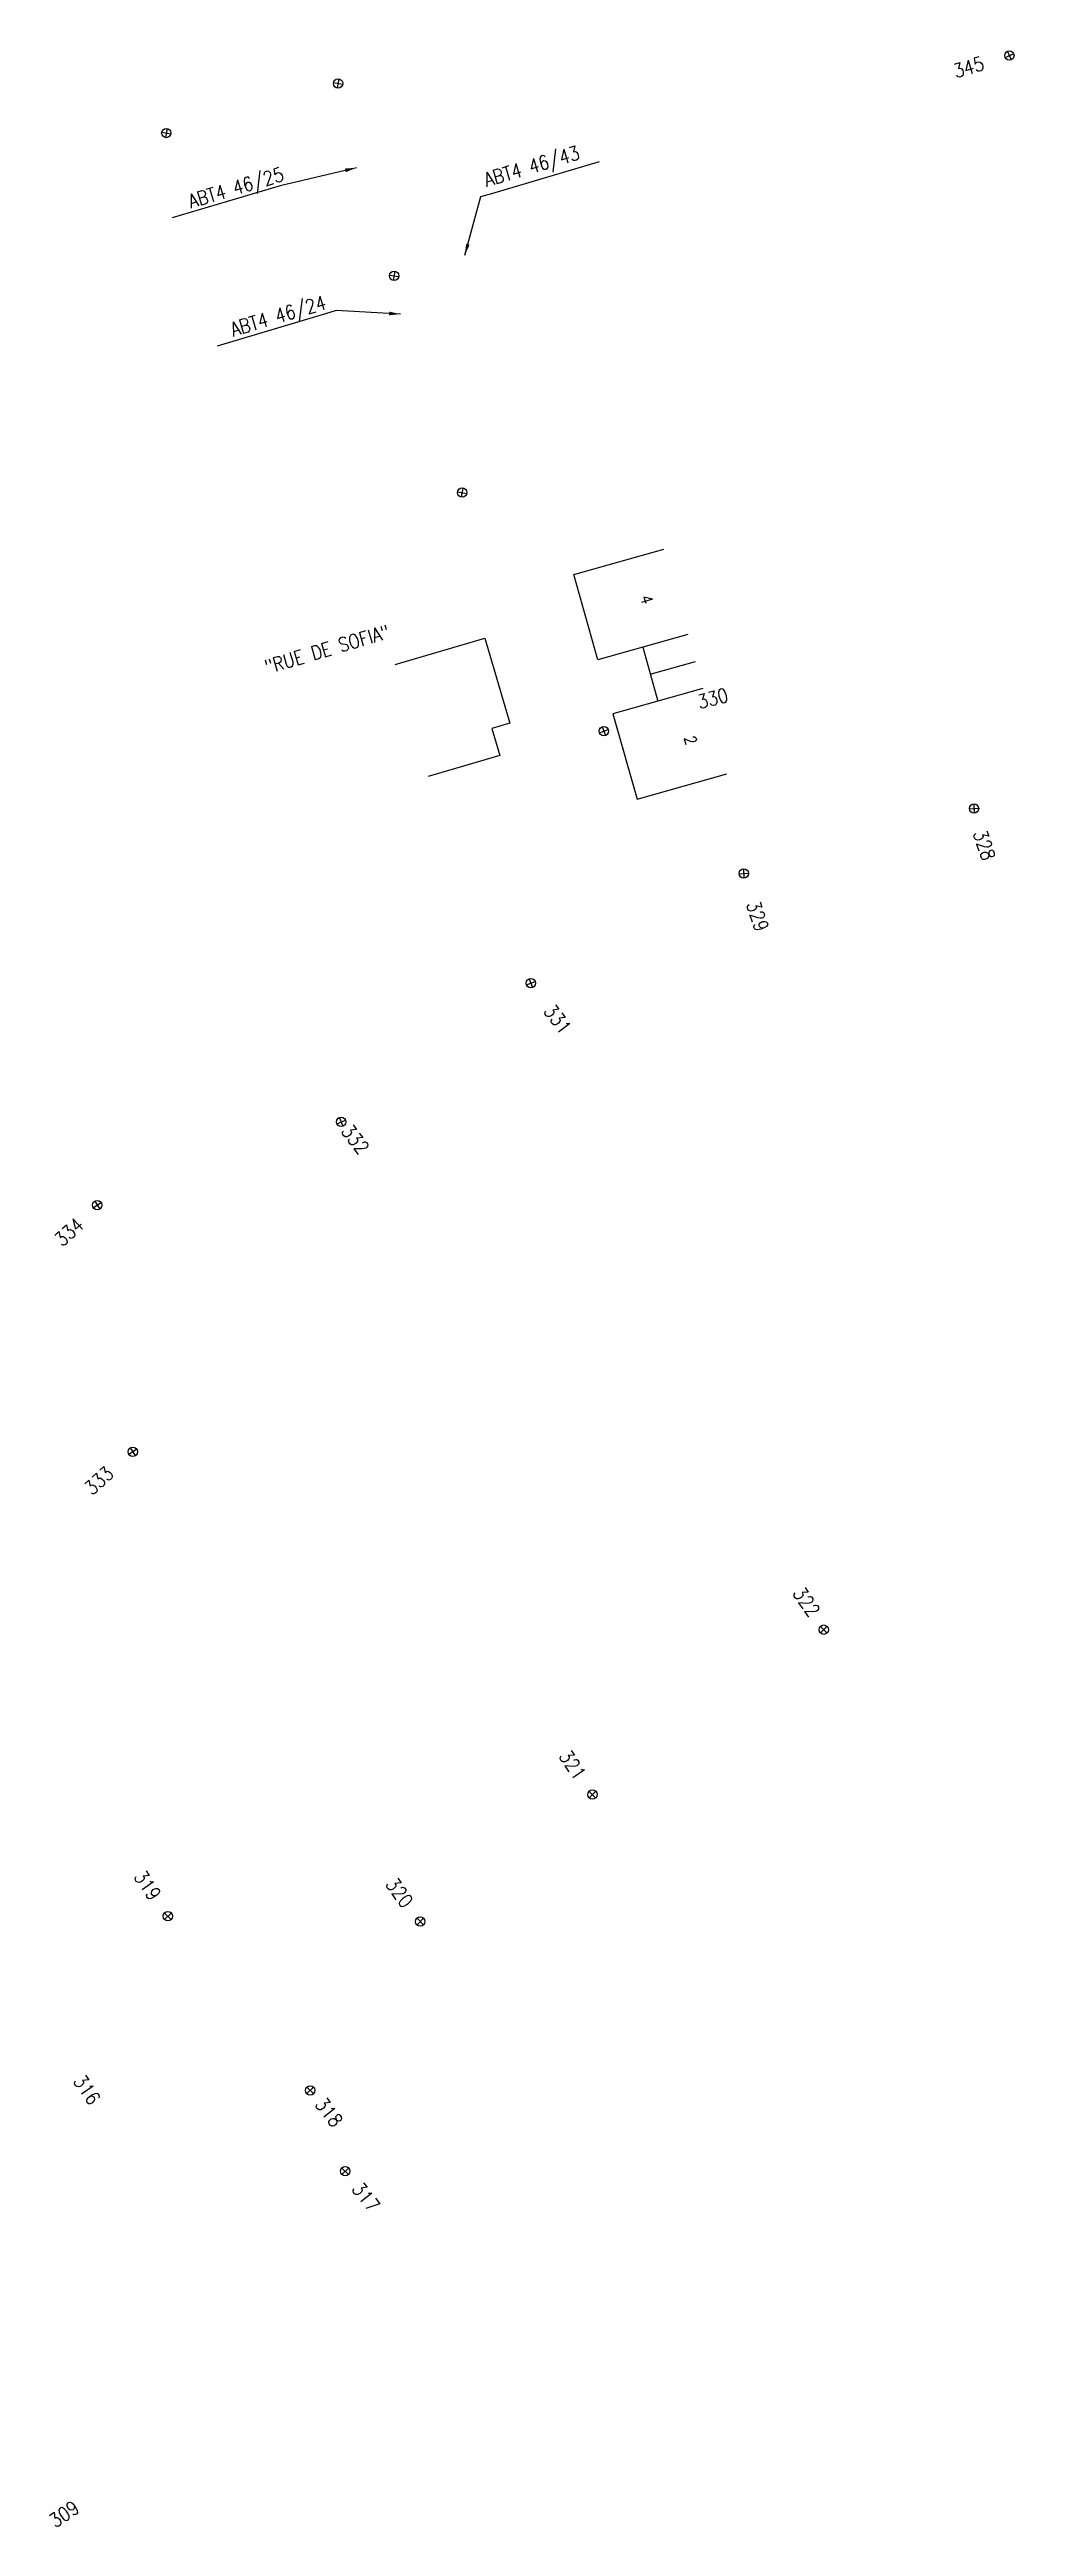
# Model space of a CAD drawing. Header units: millimetres. Extents: x 146003 to 146999, y 144007 to 144988.
# Drawn here: x 146895.9 to 146999.2, y 144421 to 144686.1 of the extents above; entities that cross this region are included whole.
import ezdxf
from ezdxf.enums import TextEntityAlignment as Align

# ---------------------------------------------------------------- set-up
doc = ezdxf.new("R2010")
doc.units = ezdxf.units.MM
doc.layers.get('0').update_dxf_attribs({"linetype": 'CONTINUOUS'})
for name, color, linetype in [('M_200', 7, 'CONTINUOUS'), ('w0100', 7, 'CONTINUOUS'), ('W0430', 7, 'CONTINUOUS'), ('w0469', 7, 'CONTINUOUS'), ('w0991', 7, 'CONTINUOUS')]:
    doc.layers.add(name, color=color, linetype=linetype)
doc.styles.get("Standard").update_dxf_attribs({"font": 'romans.shx', "width": 0.85})
doc.dimstyles.get("Standard").update_dxf_attribs({"dimtxt": 1.5, "dimasz": 1.2, "dimexe": 0.625, "dimexo": 0.625, "dimgap": 0.25, "dimtad": 1, "dimdec": 1, "dimzin": 0, "dimdsep": 46, "dimtxsty": 'Standard', "dimcen": -0.5, "dimadec": 0, "dimazin": 0, "dimtfac": 1, "dimtdec": 1, "dimtmove": 0, "dimatfit": 3, "dimfxl": 1, "dimtolj": 1, "dimtzin": 0, "dimarcsym": 0})

msp = doc.modelspace()

# ---------------------------------------------------------------- texts
at = {"layer": 'M_200', "linetype": 'Continuous', "width": 0.85}
msp.add_text('"RUE DE SOFIA"', height=1.5, rotation=16.3582, dxfattribs=at).set_placement((146919.2, 144619.23))
at = {"layer": 'W0430', "color": 252, "linetype": 'Continuous', "char_height": 1.5}
for s, insert, attachment_point, rotation in [('ABT4 46/43', (146942.79, 144670.87), 7, 16.5824), ('ABT4 46/25', (146921.25, 144671.58), 9, 16.6026), ('ABT4 46/24', (146925.77, 144657.87), 9, 16.6026)]:
    msp.add_mtext(s, dxfattribs=dict(at, insert=insert, attachment_point=attachment_point, rotation=rotation))
at = {"layer": 'w0469', "color": 252, "width": 0.85}
for s, rotation, p in [('345', 16.5907, (146992.89, 144682.98)), ('330', 14.3697, (146965.46, 144615.48)), ('328', 288.8464, (146994.68, 144602.22)), ('329', 288.8464, (146970.42, 144594.62)), ('331', 307.4166, (146948.68, 144583.13)), ('332', 307.4166, (146927.02, 144570.28)), ('334', 42.1832, (146897.27, 144557.86)), ('333', 42.1832, (146900.47, 144531.26)), ('322', 304.3345, (146975.34, 144520.86)), ('321', 304.3345, (146950.32, 144503.42)), ('319', 304.3345, (146904.85, 144490.52)), ('320', 305.8999, (146931.78, 144489.7)), ('316', 304.3345, (146898.37, 144468.65)), ('318', 307.9975, (146924.21, 144466.14)), ('317', 307.9975, (146928.16, 144457.06)), ('309', 34.3345, (146896.53, 144420.78))]:
    msp.add_text(s, height=1.5, rotation=rotation, dxfattribs=at).set_placement(p)
at = {"layer": 'w0991', "color": 252, "width": 0.85}
for s, rotation, p in [('4', 287, (146959.79, 144627.2)), ('2', 285.4504, (146964.48, 144612.15))]:
    msp.add_text(s, height=1.25, rotation=rotation, dxfattribs=at).set_placement(p, align=Align.MIDDLE)

# ---------------------------------------------------------------- blocks, each defined once
blk = doc.blocks.new('T469')
at = {"color": 0, "linetype": 'Continuous', "flags": 128}
for points in [[(-0.35, 0.35), (0.35, -0.35)], [(-0.35, -0.35), (0.35, 0.35)]]:
    blk.add_lwpolyline(points, dxfattribs=at)
at = {"color": 0, "linetype": 'Continuous'}
blk.add_circle((0, 0), 0.5, dxfattribs=at)

# ---------------------------------------------------------------- linework, layer by layer
at = {"color": 252, "flags": 128}
for points in [[(146959.37, 144622.1), (146961, 144616.32)], [(146960.18, 144619.21), (146965, 144620.57)]]:
    msp.add_lwpolyline(points, dxfattribs=at)
at = {"layer": 'w0100', "color": 252, "flags": 128}
for points in [[(146964.18, 144623.46), (146954.56, 144620.74), (146951.98, 144629.89), (146961.61, 144632.6)], [(146932.89, 144620.25), (146942.49, 144623.07), (146945.16, 144613.96), (146943.24, 144613.39), (146944.09, 144610.51), (146936.41, 144608.26)], [(146965.81, 144617.68), (146956.18, 144614.97), (146958.76, 144605.82), (146968.38, 144608.54)]]:
    msp.add_lwpolyline(points, dxfattribs=at)

# ---------------------------------------------------------------- block references
at = {"layer": 'w0469', "color": 252}
for p, rotation in [((146998.59, 144685.4), 337.038265129511), ((146926.77, 144682.43), 305.1526951081696), ((146908.4, 144677.12), 305.1526951081696), ((146932.77, 144661.84), 305.1526951081696), ((146940.04, 144638.64), 305.1526951081696), ((146955.21, 144613.11), 337.0382651295114), ((146994.81, 144604.83), 318.4680510057096), ((146970.17, 144597.89), 318.4680510057097), ((146947.4, 144586.15), 337.0382651295113), ((146927.1, 144571.29), 337.0382651295112), ((146901.01, 144562.39), 347.7492282016488), ((146904.81, 144536), 347.7492282016488)]:
    msp.add_blockref('T469', p, dxfattribs=dict(at, rotation=rotation))
for p in [(146978.73, 144516.96), (146953.98, 144499.31), (146908.57, 144486.29), (146935.57, 144485.72), (146923.8, 144467.66), (146927.54, 144459)]:
    msp.add_blockref('T469', p, dxfattribs=at)

msp.set_redraw_order([(e.dxf.handle, doc.entitydb.next_handle()) for e in msp.query("TEXT MTEXT ATTDEF DIMENSION ARC_DIMENSION")])  # texts and dimensions are drawn at this point

# ---------------------------------------------------------------- leaders
at = {"layer": 'W0430', "color": 252, "linetype": 'Continuous', "annotation_type": 0, "has_hookline": 1}
for points, hookline_direction, text_width, horizontal_direction in [([(146928.73, 144673.4), (146920.57, 144671.48)], 1, 11.78, (0.958309, 0.285732, 0)), ([(146940.34, 144664.06), (146942.06, 144670.31), (146943.21, 144670.65)], 0, 11.78, (0.95841, 0.285395, 0)), ([(146933.44, 144657.74), (146926.58, 144658.13), (146925.43, 144657.78)], 1, 11.84, (0.958309, 0.285732, 0))]:
    msp.add_leader(points, dimstyle='Standard', override={"dimgap": 0.25, "dimtad": 1}, dxfattribs=dict(at, hookline_direction=hookline_direction, text_width=text_width, horizontal_direction=horizontal_direction))

doc.saveas('drawing.dxf')
